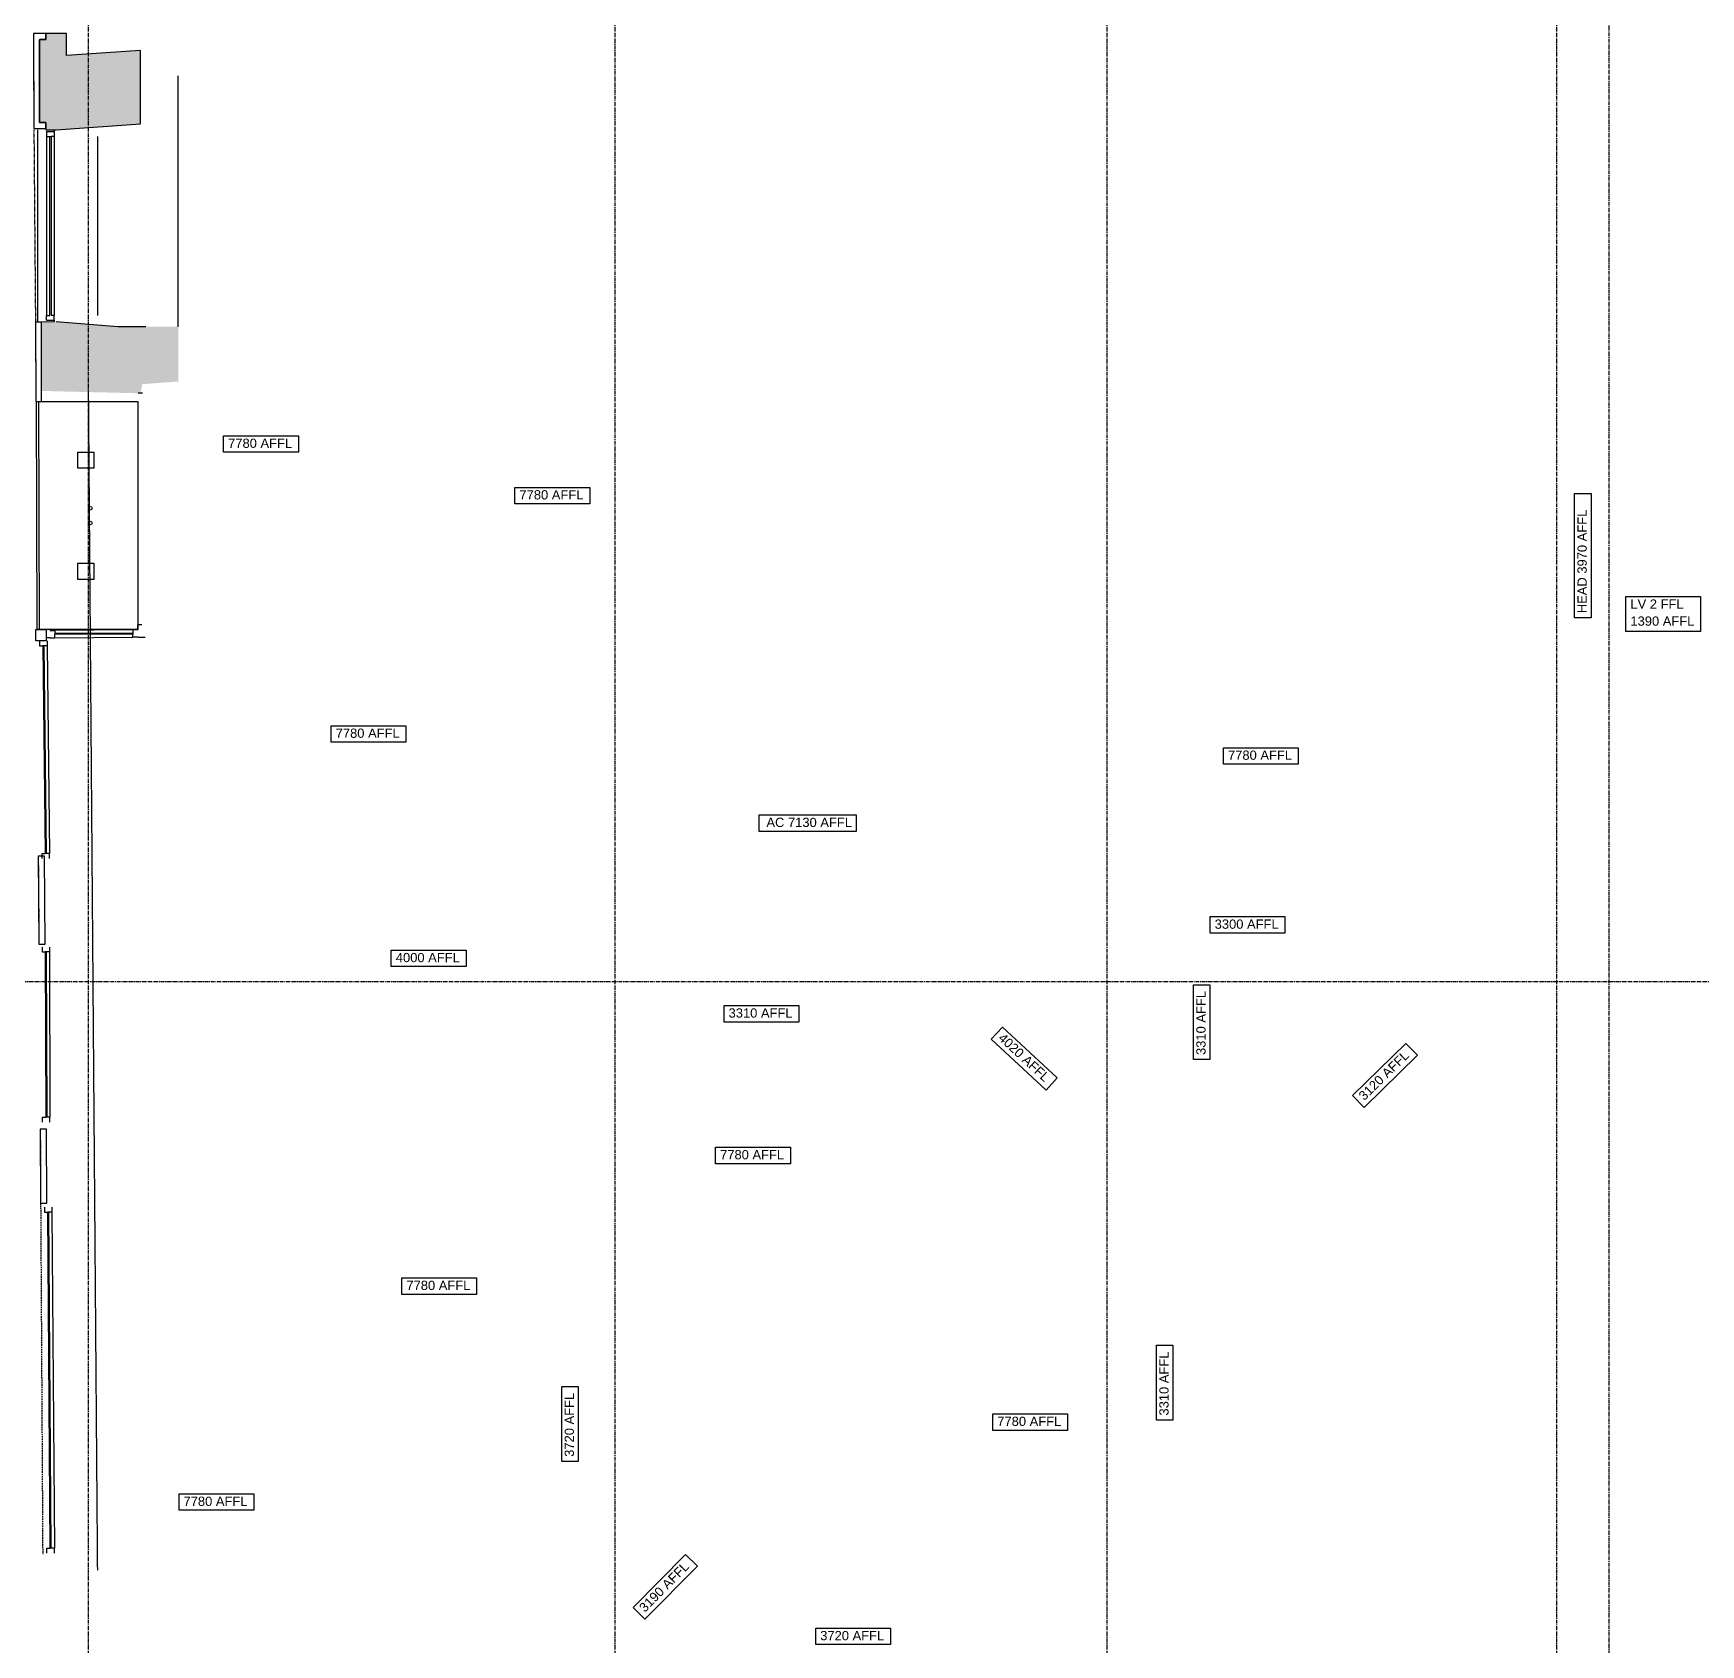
# Model space of a CAD drawing. Header units: millimetres. Extents: x -729344 to 300382, y -40316 to 483387.
# Drawn here: x 269347 to 282853, y 172295 to 185346 of the extents above; entities that cross this region are included whole.
import ezdxf
from ezdxf import colors
from ezdxf.entities.mleader import LeaderData, LeaderLine
from ezdxf.enums import TextEntityAlignment as Align
from ezdxf.math import Vec2, Vec3

# ---------------------------------------------------------------- set-up
doc = ezdxf.new("R2010")
doc.units = ezdxf.units.MM
for name, pattern in [('a-00-demo-plan$0$BSM-DASHED', [2, 1, -1]), ('CENTER', [50.8, 31.75, -6.35, 6.35, -6.35]), ('HIDDEN', [9.525, 6.35, -3.175]), ('HIDDEN2', [4.7625, 3.175, -1.5875])]:
    doc.linetypes.add(name, pattern=pattern)
doc.layers.get('Defpoints').update_dxf_attribs({"color": 40})
doc.layers.add('0-survey', color=7, linetype='Continuous', lineweight=5)
doc.layers.add('00_grid', color=8, linetype='Continuous', lineweight=13)
for name, color, linetype in [('00_DEMO', 10, 'Continuous'), ('00_survey', 7, 'Continuous'), ("00_windows' frame", 5, 'Continuous'), ('04-DIMS', 7, 'Continuous'), ('0_beam conc', 8, 'HIDDEN2')]:
    doc.layers.add(name, color=color, linetype=linetype)
doc.styles.add('5-6150-GF-BP$0$Arial Narrow', font='ARIALN.TTF', dxfattribs={"width": 0.8})
doc.styles.add('Arial', font='arial.ttf')
doc.styles.add('DIMS', font='ARIALN.TTF')
doc.styles.get("Standard").update_dxf_attribs({"font": 'arial.ttf'})
doc.dimstyles.new('DIM100', dxfattribs={"dimscale": 100, "dimtxt": 1.2, "dimasz": 1, "dimexe": 1, "dimexo": 1, "dimgap": 0.25, "dimtad": 1, "dimdec": 0, "dimzin": 3, "dimdsep": 46, "dimtxsty": 'Arial', "dimblk1": 'ARCHTICK', "dimblk2": 'ARCHTICK', "dimsah": 1, "dimcen": 2, "dimdle": 1, "dimclrd": 8, "dimclre": 8, "dimclrt": 256, "dimadec": 0, "dimazin": 0, "dimtfac": 1, "dimtdec": 0, "dimtix": 1, "dimtmove": 0, "dimatfit": 3, "dimfxl": 1, "dimtvp": 2, "dimtolj": 1, "dimtzin": 3, "dimarcsym": 0})

msp = doc.modelspace()

# ---------------------------------------------------------------- texts
at = {"layer": '04-DIMS'}
for s, p in [('7780 AFFL', (270924.9, 181988.5)), ('7780 AFFL', (273284.9, 181570.8)), ('LV 2 FFL', (282284.2, 180686.1)), ('1390 AFFL', (282284.2, 180547.9)), ('7780 AFFL', (271796.4, 179639.8)), ('7780 AFFL', (279024.7, 179462)), ('AC 7130 AFFL', (275285.5, 178917.4)), ('3300 AFFL', (278916.5, 178093.3)), ('4000 AFFL', (272283.3, 177822.4)), ('3310 AFFL', (274978.8, 177373.5)), ('7780 AFFL', (274910.3, 176225.8)), ('7780 AFFL', (272369.2, 175167.4)), ('7780 AFFL', (277155.6, 174066.1)), ('7780 AFFL', (270563.6, 173418.4)), ('3720 AFFL', (275721.2, 172330.2))]:
    msp.add_text(s, height=75, dxfattribs=at).set_placement(p)
for s, rotation, p in [('HEAD 3970 AFFL', 90, (281930.4, 180649.4)), ('3310 AFFL', 90, (278842.6, 177070.8)), ('4020 AFFL', 317.08499, (277157.9, 177200.2)), ('3120 AFFL', 44.34701, (280127.5, 176697.2)), ('3310 AFFL', 90, (278543, 174150.2)), ('3720 AFFL', 90, (273726, 173815.9)), ('3190 AFFL', 45.2753, (274300.3, 172551.6))]:
    msp.add_text(s, height=75, rotation=rotation, dxfattribs=at).set_placement(p)

# ---------------------------------------------------------------- blocks, each defined once
blk = doc.blocks.new('_ARCHTICK')
at = {"color": 0, "linetype": 'ByBlock', "const_width": 0.15}
blk.add_lwpolyline([(-0.5, -0.5), (0.5, 0.5)], dxfattribs=at)
blk = doc.blocks.new('*D236')
at = {"layer": '00_grid', "color": 8, "lineweight": -2, "transparency": 16777216}
for p, q in [((-100, 19880), (4364, 19880)), ((0, 19975), (0, 19980))]:
    blk.add_line(p, q, dxfattribs=at)
at = {"layer": 'Defpoints', "color": 0, "transparency": 16777216}
for p in [(0, 19875), (4264, 19880), (4264, 19880)]:
    blk.add_point(p, dxfattribs=at)
at = {"layer": '00_grid', "color": 8, "lineweight": -2, "transparency": 16777216, "xscale": 100, "yscale": 100, "zscale": 100, "rotation": 180}
blk.add_blockref('_ARCHTICK', (0, 19880), dxfattribs=at)
at = {"layer": '00_grid', "color": 8, "lineweight": -2, "transparency": 16777216, "xscale": 100, "yscale": 100, "zscale": 100}
blk.add_blockref('_ARCHTICK', (4264, 19880), dxfattribs=at)
at = {"layer": '00_grid', "transparency": 16777216, "insert": (2132, 19966), "char_height": 120, "attachment_point": 5, "style": 'Arial'}
blk.add_mtext('\\A1;4264', dxfattribs=at)
blk = doc.blocks.new('*D237')
at = {"layer": '00_grid', "color": 8, "lineweight": -2, "transparency": 16777216}
for p, q in [((4164, 19880), (8350, 19880)), ((4264, 18941), (4264, 19980)), ((8250, 18941), (8250, 19980))]:
    blk.add_line(p, q, dxfattribs=at)
at = {"layer": 'Defpoints', "color": 0, "transparency": 16777216}
for p in [(8250, 19880), (4264, 18841), (8250, 18841)]:
    blk.add_point(p, dxfattribs=at)
at = {"layer": '00_grid', "color": 8, "lineweight": -2, "transparency": 16777216, "xscale": 100, "yscale": 100, "zscale": 100, "rotation": 180}
blk.add_blockref('_ARCHTICK', (4264, 19880), dxfattribs=at)
at = {"layer": '00_grid', "color": 8, "lineweight": -2, "transparency": 16777216, "xscale": 100, "yscale": 100, "zscale": 100}
blk.add_blockref('_ARCHTICK', (8250, 19880), dxfattribs=at)
at = {"layer": '00_grid', "transparency": 16777216, "insert": (6257, 19966), "char_height": 120, "attachment_point": 5, "style": 'Arial'}
blk.add_mtext('\\A1;3986', dxfattribs=at)
blk = doc.blocks.new('*D238')
at = {"layer": '00_grid', "color": 8, "lineweight": -2, "transparency": 16777216}
for p, q in [((8150, 19880), (11994, 19880)), ((8250, 18941), (8250, 19980)), ((11894, 19856), (11894, 19980))]:
    blk.add_line(p, q, dxfattribs=at)
at = {"layer": 'Defpoints', "color": 0, "transparency": 16777216}
for p in [(11894, 19880), (11894, 19756), (8250, 18841)]:
    blk.add_point(p, dxfattribs=at)
at = {"layer": '00_grid', "color": 8, "lineweight": -2, "transparency": 16777216, "xscale": 100, "yscale": 100, "zscale": 100, "rotation": 180}
blk.add_blockref('_ARCHTICK', (8250, 19880), dxfattribs=at)
at = {"layer": '00_grid', "color": 8, "lineweight": -2, "transparency": 16777216, "xscale": 100, "yscale": 100, "zscale": 100}
blk.add_blockref('_ARCHTICK', (11894, 19880), dxfattribs=at)
at = {"layer": '00_grid', "transparency": 16777216, "insert": (10072, 19966), "char_height": 120, "attachment_point": 5, "style": 'Arial'}
blk.add_mtext('\\A1;3644', dxfattribs=at)
blk = doc.blocks.new('*D239')
at = {"layer": '00_grid', "color": 8, "lineweight": -2, "transparency": 16777216}
for p, q in [((11794, 19880), (12417, 19880)), ((11894, 19856), (11894, 19980)), ((12317, 19856), (12317, 19980))]:
    blk.add_line(p, q, dxfattribs=at)
at = {"layer": 'Defpoints', "color": 0, "transparency": 16777216}
for p in [(12317, 19880), (11894, 19756), (12317, 19756)]:
    blk.add_point(p, dxfattribs=at)
at = {"layer": '00_grid', "color": 8, "lineweight": -2, "transparency": 16777216, "xscale": 100, "yscale": 100, "zscale": 100, "rotation": 180}
blk.add_blockref('_ARCHTICK', (11894, 19880), dxfattribs=at)
at = {"layer": '00_grid', "color": 8, "lineweight": -2, "transparency": 16777216, "xscale": 100, "yscale": 100, "zscale": 100}
blk.add_blockref('_ARCHTICK', (12317, 19880), dxfattribs=at)
at = {"layer": '00_grid', "transparency": 16777216, "insert": (12106, 19966), "char_height": 120, "attachment_point": 5, "style": 'Arial'}
blk.add_mtext('\\A1;423', dxfattribs=at)
blk = doc.blocks.new('*D240')
at = {"layer": '00_grid', "color": 8, "lineweight": -2, "transparency": 16777216}
for p, q in [((12217, 19880), (16272, 19880)), ((12317, 19856), (12317, 19980)), ((16172, 19856), (16172, 19980))]:
    blk.add_line(p, q, dxfattribs=at)
at = {"layer": 'Defpoints', "color": 0, "transparency": 16777216}
for p in [(16172, 19880), (12317, 19756), (16172, 19756)]:
    blk.add_point(p, dxfattribs=at)
at = {"layer": '00_grid', "color": 8, "lineweight": -2, "transparency": 16777216, "xscale": 100, "yscale": 100, "zscale": 100, "rotation": 180}
blk.add_blockref('_ARCHTICK', (12317, 19880), dxfattribs=at)
at = {"layer": '00_grid', "color": 8, "lineweight": -2, "transparency": 16777216, "xscale": 100, "yscale": 100, "zscale": 100}
blk.add_blockref('_ARCHTICK', (16172, 19880), dxfattribs=at)
at = {"layer": '00_grid', "transparency": 16777216, "insert": (14245, 19966), "char_height": 120, "attachment_point": 5, "style": 'Arial'}
blk.add_mtext('\\A1;3855', dxfattribs=at)
blk = doc.blocks.new('*D241')
at = {"layer": '00_grid', "color": 8, "lineweight": -2, "transparency": 16777216}
for p, q in [((16072, 19880), (20094, 19880)), ((16172, 19856), (16172, 19980)), ((19994, 19806), (19994, 19980))]:
    blk.add_line(p, q, dxfattribs=at)
at = {"layer": 'Defpoints', "color": 0, "transparency": 16777216}
for p in [(19994, 19880), (16172, 19756), (19994, 19706)]:
    blk.add_point(p, dxfattribs=at)
at = {"layer": '00_grid', "color": 8, "lineweight": -2, "transparency": 16777216, "xscale": 100, "yscale": 100, "zscale": 100, "rotation": 180}
blk.add_blockref('_ARCHTICK', (16172, 19880), dxfattribs=at)
at = {"layer": '00_grid', "color": 8, "lineweight": -2, "transparency": 16777216, "xscale": 100, "yscale": 100, "zscale": 100}
blk.add_blockref('_ARCHTICK', (19994, 19880), dxfattribs=at)
at = {"layer": '00_grid', "transparency": 16777216, "insert": (18083, 19966), "char_height": 120, "attachment_point": 5, "style": 'Arial'}
blk.add_mtext('\\A1;3822', dxfattribs=at)
blk = doc.blocks.new('*D242')
at = {"layer": '00_grid', "color": 8, "lineweight": -2, "transparency": 16777216}
for p, q in [((19894, 19880), (24104, 19880)), ((19994, 19806), (19994, 19980)), ((24004, 19706), (24004, 19980))]:
    blk.add_line(p, q, dxfattribs=at)
at = {"layer": 'Defpoints', "color": 0, "transparency": 16777216}
for p in [(24004, 19880), (19994, 19706), (24004, 19606)]:
    blk.add_point(p, dxfattribs=at)
at = {"layer": '00_grid', "color": 8, "lineweight": -2, "transparency": 16777216, "xscale": 100, "yscale": 100, "zscale": 100, "rotation": 180}
blk.add_blockref('_ARCHTICK', (19994, 19880), dxfattribs=at)
at = {"layer": '00_grid', "color": 8, "lineweight": -2, "transparency": 16777216, "xscale": 100, "yscale": 100, "zscale": 100}
blk.add_blockref('_ARCHTICK', (24004, 19880), dxfattribs=at)
at = {"layer": '00_grid', "transparency": 16777216, "insert": (21999, 19966), "char_height": 120, "attachment_point": 5, "style": 'Arial'}
blk.add_mtext('\\A1;4010', dxfattribs=at)
blk = doc.blocks.new('*D243')
at = {"layer": '00_grid', "color": 8, "lineweight": -2, "transparency": 16777216}
blk.add_line((4164, 20169), (11994, 20169), dxfattribs=at)
at = {"layer": 'Defpoints', "color": 0, "transparency": 16777216}
for p in [(4264, 20169), (11894, 20169), (11894, 20169)]:
    blk.add_point(p, dxfattribs=at)
at = {"layer": '00_grid', "color": 8, "lineweight": -2, "transparency": 16777216, "xscale": 100, "yscale": 100, "zscale": 100, "rotation": 180}
blk.add_blockref('_ARCHTICK', (4264, 20169), dxfattribs=at)
at = {"layer": '00_grid', "color": 8, "lineweight": -2, "transparency": 16777216, "xscale": 100, "yscale": 100, "zscale": 100}
blk.add_blockref('_ARCHTICK', (11894, 20169), dxfattribs=at)
at = {"layer": '00_grid', "transparency": 16777216, "insert": (8079, 20255), "char_height": 120, "attachment_point": 5, "style": 'Arial'}
blk.add_mtext('\\A1;7630', dxfattribs=at)
blk = doc.blocks.new('*D244')
at = {"layer": '00_grid', "color": 8, "lineweight": -2, "transparency": 16777216}
blk.add_line((11794, 20169), (20094, 20169), dxfattribs=at)
at = {"layer": 'Defpoints', "color": 0, "transparency": 16777216}
for p in [(11894, 20169), (19994, 20169), (19994, 20169)]:
    blk.add_point(p, dxfattribs=at)
at = {"layer": '00_grid', "color": 8, "lineweight": -2, "transparency": 16777216, "xscale": 100, "yscale": 100, "zscale": 100, "rotation": 180}
blk.add_blockref('_ARCHTICK', (11894, 20169), dxfattribs=at)
at = {"layer": '00_grid', "color": 8, "lineweight": -2, "transparency": 16777216, "xscale": 100, "yscale": 100, "zscale": 100}
blk.add_blockref('_ARCHTICK', (19994, 20169), dxfattribs=at)
at = {"layer": '00_grid', "transparency": 16777216, "insert": (15944, 20255), "char_height": 120, "attachment_point": 5, "style": 'Arial'}
blk.add_mtext('\\A1;8100', dxfattribs=at)
blk = doc.blocks.new('*D245')
at = {"layer": '00_grid', "color": 8, "lineweight": -2, "transparency": 16777216}
blk.add_line((19894, 20169), (28194, 20169), dxfattribs=at)
at = {"layer": 'Defpoints', "color": 0, "transparency": 16777216}
for p in [(19994, 20169), (28094, 20169), (28094, 20169)]:
    blk.add_point(p, dxfattribs=at)
at = {"layer": '00_grid', "color": 8, "lineweight": -2, "transparency": 16777216, "xscale": 100, "yscale": 100, "zscale": 100, "rotation": 180}
blk.add_blockref('_ARCHTICK', (19994, 20169), dxfattribs=at)
at = {"layer": '00_grid', "color": 8, "lineweight": -2, "transparency": 16777216, "xscale": 100, "yscale": 100, "zscale": 100}
blk.add_blockref('_ARCHTICK', (28094, 20169), dxfattribs=at)
at = {"layer": '00_grid', "transparency": 16777216, "insert": (24044, 20255), "char_height": 120, "attachment_point": 5, "style": 'Arial'}
blk.add_mtext('\\A1;8100', dxfattribs=at)
blk = doc.blocks.new('*D246')
at = {"layer": '00_grid', "color": 8, "lineweight": -2, "transparency": 16777216}
blk.add_line((-4483, 1888), (-4483, 10488), dxfattribs=at)
at = {"layer": 'Defpoints', "color": 0, "transparency": 16777216}
for p in [(-4483, 10388), (-4483, 10388), (-4483, 1988)]:
    blk.add_point(p, dxfattribs=at)
at = {"layer": '00_grid', "color": 8, "lineweight": -2, "transparency": 16777216, "xscale": 100, "yscale": 100, "zscale": 100}
for p, rotation in [((-4483, 10388), 90), ((-4483, 1988), 270)]:
    blk.add_blockref('_ARCHTICK', p, dxfattribs=dict(at, rotation=rotation))
at = {"layer": '00_grid', "transparency": 16777216, "insert": (-4569, 6188), "char_height": 120, "attachment_point": 5, "rotation": 90, "style": 'Arial'}
blk.add_mtext('\\A1;8400', dxfattribs=at)
blk = doc.blocks.new('*D247')
at = {"layer": '00_grid', "color": 8, "lineweight": -2, "transparency": 16777216}
blk.add_line((-4483, 10313), (-4483, 18913), dxfattribs=at)
at = {"layer": 'Defpoints', "color": 0, "transparency": 16777216}
for p in [(-4483, 18813), (-4483, 18813), (-4483, 10413)]:
    blk.add_point(p, dxfattribs=at)
at = {"layer": '00_grid', "color": 8, "lineweight": -2, "transparency": 16777216, "xscale": 100, "yscale": 100, "zscale": 100}
for p, rotation in [((-4483, 18813), 90), ((-4483, 10413), 270)]:
    blk.add_blockref('_ARCHTICK', p, dxfattribs=dict(at, rotation=rotation))
at = {"layer": '00_grid', "transparency": 16777216, "insert": (-4569, 14613), "char_height": 120, "attachment_point": 5, "rotation": 90, "style": 'Arial'}
blk.add_mtext('\\A1;8400', dxfattribs=at)
blk = doc.blocks.new('5-6150-GF-BP$0$XDIR1')
at = {"color": 0, "linetype": 'Continuous'}
blk.add_circle((0, 6.5), 6.5, dxfattribs=at)
at = {"color": 2, "style": '5-6150-GF-BP$0$Arial Narrow'}
blk.add_attdef('XDIR', text='', height=4, dxfattribs=at).set_placement((0, 6.5), align=Align.MIDDLE)
blk = doc.blocks.new('*D248')
at = {"layer": '00_grid', "color": 8, "lineweight": -2, "transparency": 16777216}
for p, q in [((23904, 19880), (27844, 19880)), ((24004, 19706), (24004, 19980)), ((27744, 19706), (27744, 19980))]:
    blk.add_line(p, q, dxfattribs=at)
at = {"layer": 'Defpoints', "color": 0, "transparency": 16777216}
for p in [(27744, 19880), (24004, 19606), (27744, 19606)]:
    blk.add_point(p, dxfattribs=at)
at = {"layer": '00_grid', "color": 8, "lineweight": -2, "transparency": 16777216, "xscale": 100, "yscale": 100, "zscale": 100, "rotation": 180}
blk.add_blockref('_ARCHTICK', (24004, 19880), dxfattribs=at)
at = {"layer": '00_grid', "color": 8, "lineweight": -2, "transparency": 16777216, "xscale": 100, "yscale": 100, "zscale": 100}
blk.add_blockref('_ARCHTICK', (27744, 19880), dxfattribs=at)
at = {"layer": '00_grid', "transparency": 16777216, "insert": (25874, 19966), "char_height": 120, "attachment_point": 5, "style": 'Arial'}
blk.add_mtext('\\A1;3739', dxfattribs=at)
blk = doc.blocks.new('*D249')
at = {"layer": '00_grid', "color": 8, "lineweight": -2, "transparency": 16777216}
for p, q in [((27644, 19880), (28194, 19880)), ((27744, 19706), (27744, 19980)), ((28094, 19806), (28094, 19980))]:
    blk.add_line(p, q, dxfattribs=at)
at = {"layer": 'Defpoints', "color": 0, "transparency": 16777216}
for p in [(28094, 19880), (27744, 19606), (28094, 19706)]:
    blk.add_point(p, dxfattribs=at)
at = {"layer": '00_grid', "color": 8, "lineweight": -2, "transparency": 16777216, "xscale": 100, "yscale": 100, "zscale": 100, "rotation": 180}
blk.add_blockref('_ARCHTICK', (27744, 19880), dxfattribs=at)
at = {"layer": '00_grid', "color": 8, "lineweight": -2, "transparency": 16777216, "xscale": 100, "yscale": 100, "zscale": 100}
blk.add_blockref('_ARCHTICK', (28094, 19880), dxfattribs=at)
at = {"layer": '00_grid', "transparency": 16777216, "insert": (27919, 19966), "char_height": 120, "attachment_point": 5, "style": 'Arial'}
blk.add_mtext('\\A1;350', dxfattribs=at)
blk = doc.blocks.new('_Open90')
at = {"color": 0, "linetype": 'ByBlock', "lineweight": -2}
for p, q in [((0, 0), (-1, 0)), ((-0.5, 0.5), (0, 0)), ((0, 0), (-0.5, -0.5))]:
    blk.add_line(p, q, dxfattribs=at)
blk = doc.blocks.new('gridline')
at = {"layer": '00_grid', "color": 8, "linetype": 'CENTER'}
for p, q in [((0, 1404.3), (0, 20420.7)), ((4264, 1404.3), (4264, 20410.7)), ((8249.7, 1404.3), (8249.7, 20420.7)), ((11894, 1404.3), (11894, 20410.7)), ((16172, 1394.3), (16172, 20410.7)), ((19994, 1404.3), (19994, 20410.7)), ((24005.6, 1404.3), (24005.6, 20410.7)), ((28094, 1404.3), (28094, 20410.7)), ((30586.7, 18812.7), (-4658.2, 18812.7)), ((30586.7, 10412.7), (-4658.2, 10412.7)), ((30586.7, 2012.7), (-4658.2, 2012.7))]:
    blk.add_line(p, q, dxfattribs=at)
for points in [[(12317.1, 1409.3), (12317.1, 19913.4), (12993.9, 20322.2), (12993.9, 20410.7)], [(27743.6, 1409.3), (27743.6, 19913.4), (27066.8, 20322.2), (27066.8, 20410.7)]]:
    blk.add_lwpolyline(points, dxfattribs=at)
at = {"layer": '00_grid', "xscale": 37.5, "yscale": 37.5, "zscale": 37.5}
for p, values in [((0, 20418.2), {'XDIR': '1A'}), ((4264, 20410.7), {'XDIR': '1'}), ((8249.7, 20418.2), {'XDIR': '1B'}), ((11894, 20410.7), {'XDIR': '2'}), ((12993.9, 20410.7), {'XDIR': '2A'}), ((16172, 20410.7), {'XDIR': '2B'}), ((19994, 20410.7), {'XDIR': '3'}), ((24005.6, 20410.7), {'XDIR': '3A'}), ((27066.8, 20410.7), {'XDIR': '3B'}), ((28094, 20410.7), {'XDIR': '4'}), ((-4901.9, 18568.9), {'XDIR': 'C'}), ((-4901.9, 10168.9), {'XDIR': 'D'}), ((-4901.9, 1768.9), {'XDIR': 'E'})]:
    blk.add_blockref('5-6150-GF-BP$0$XDIR1', p, dxfattribs=at).add_auto_attribs(values)
at = {"layer": '00_grid'}
for base, p1, p2, picture, middle in [((11894, 20168.7), (4264, 20168.7), (11894, 20168.7), '*D243', (8079, 20255)), ((19994, 20168.7), (11894, 20168.7), (19994, 20168.7), '*D244', (15944, 20255)), ((28094, 20168.7), (19994, 20168.7), (28094, 20168.7), '*D245', (24044, 20255)), ((4264, 19880.1), (0, 19875.1), (4264, 19880.1), '*D236', (2132, 19966.4)), ((8249.7, 19880.1), (4264, 18840.9), (8249.7, 18840.9), '*D237', (6256.8, 19966.4)), ((11894, 19880.1), (8249.7, 18840.9), (11894, 19756.1), '*D238', (10071.8, 19966.4)), ((12317.1, 19880.1), (11894, 19756.1), (12317.1, 19756.1), '*D239', (12105.6, 19966.4)), ((16172, 19880.1), (12317.1, 19756.1), (16172, 19756.1), '*D240', (14244.6, 19966.4)), ((19994, 19880.1), (16172, 19756.1), (19994, 19706.1), '*D241', (18083, 19966.4)), ((24004.4759, 19880.1096), (19994, 19706.0917), (24004.4759, 19606.0917), '*D242', (21999.238, 19966.3784)), ((27743.6, 19880.1), (24004.5, 19606.1), (27743.6, 19606.1), '*D248', (25874, 19966.4)), ((28094, 19880.1), (27743.6, 19606.1), (28094, 19706.1), '*D249', (27918.8, 19966.4))]:
    dim = blk.add_linear_dim(base=base, p1=p1, p2=p2, dimstyle='DIM100', dxfattribs=at)
    dim.commit()
    dim.dimension.update_dxf_attribs({"geometry": picture, "text_midpoint": middle})
for base, p1, p2, picture, middle in [((-4482.9, 18812.7), (-4482.9, 10412.7), (-4482.9, 18812.7), '*D247', (-4569.2, 14612.7)), ((-4482.9, 10388.4), (-4482.9, 1988.4), (-4482.9, 10388.4), '*D246', (-4569.2, 6188.4))]:
    dim = blk.add_linear_dim(base=base, p1=p1, p2=p2, angle=90, dimstyle='DIM100', dxfattribs=at)
    dim.commit()
    dim.dimension.update_dxf_attribs({"geometry": picture, "text_midpoint": middle})

# ---------------------------------------------------------------- hatches: boundary and pattern name
at = {"layer": '0-survey'}
h = msp.add_hatch(color=251, dxfattribs=at)
h.dxf.hatch_style = 1
h.paths.add_polyline_path([(270215.1, 184614.5), (270214.5, 185208.3), (269614.5, 185168), (269614.5, 185346.1), (269447.2, 185346.1), (269447.2, 185296.1), (269397.2, 185296.1), (269397.8, 184624.2), (269447.8, 184624.2), (269447.8, 184564.2), (269531, 184564.2)])
h = msp.add_hatch(color=251, dxfattribs=at)
h.dxf.hatch_style = 1
h.paths.add_polyline_path([(270230.9, 182504.6), (270520.5, 182526), (270521.7, 182969.4), (270242.5, 182970.1), (270032.5, 182970.1), (269531, 183009.2), (269414.3, 183005.5), (269413.7, 182449.6), (270213.9, 182430.4)])

# ---------------------------------------------------------------- linework, layer by layer
msp.add_line((270232.6, 182430.4), (270195.2, 182430.4), dxfattribs=at)
at = {"layer": '00_survey', "linetype": 'a-00-demo-plan$0$BSM-DASHED'}
for p, q in [((269347.2, 185346.1), (269351.6, 184574.2)), ((269351.6, 184564.2), (269364.3, 183005.5)), ((269364.3, 183005.5), (269368, 182363.1)), ((269387.1, 178681.4), (269392.5, 177968.3)), ((269403.4, 176469.8), (269406.3, 175870.1))]:
    msp.add_line(p, q, dxfattribs=at)
at = {"layer": '00_survey'}
for p, q in [((270521.6, 182969.4), (270521.6, 185002.9)), ((269383.2, 183008.6), (269383.2, 184565.6)), ((270032.5, 182970.1), (269531, 183009.2)), ((270243.3, 182970.1), (270032.5, 182970.1)), ((270259.7, 182970), (270243.3, 182970.1)), ((269482, 180450), (269452, 180449.7)), ((269452, 180449.8), (269452, 180427.5)), ((270226.7, 180555.5), (270192.3, 180555.2)), ((270192.8, 180514.3), (270192.3, 180555.2)), ((270192.8, 180454.3), (270252.8, 180455))]:
    msp.add_line(p, q, dxfattribs=at)
at = {"layer": '00_survey', "color": 7, "linetype": 'HIDDEN', "ltscale": 2}
msp.add_line((269406.3, 175870.1), (269423, 173027.2), dxfattribs=at)
at = {"layer": '00_survey'}
for points in [[(269347.2, 185346.1), (269351.6, 184574.2), (269447.8, 184574.2), (269447.8, 184624.2), (269397.8, 184624.2), (269397.2, 185296.1), (269447.2, 185296.1), (269447.2, 185346.1)], [(270215.1, 184614.5), (270214.5, 185208.3), (269614.5, 185168), (269614.5, 185346.1), (269447.2, 185346.1), (269447.2, 185296.1), (269397.2, 185296.1), (269397.8, 184624.2), (269447.8, 184624.2), (269447.8, 184564.2), (269531, 184564.2)], [(269414.3, 183005.5), (269364.3, 183005.5), (269368, 182363.1), (269413.7, 182362.9)], [(270192.7, 182362.9), (270192.7, 180517.9), (269397.7, 180517.9), (269392.7, 182362.9)], [(269707.6, 181954.6), (269837.6, 181954.6), (269837.6, 181824.6), (269707.6, 181824.6)], [(269707.6, 181053.6), (269837.6, 181053.6), (269837.6, 180923.6), (269707.6, 180923.6)], [(269451.8, 180424.9), (269368, 180424.5), (269368, 180518.1), (269451.8, 180518.4)], [(269437.1, 178681.4), (269387.1, 178681.4), (269392.5, 177968.3), (269442.5, 177968.3)], [(269453.4, 176470.5), (269403.4, 176469.8), (269406.3, 175870.1), (269456.3, 175870.1)]]:
    msp.add_lwpolyline(points, close=True, dxfattribs=at)
for points in [[(269454.6, 184551.7), (269516.6, 184551.7), (269516.6, 184564.2)], [(269516.6, 183009.2), (269400, 183005.5)], [(269454.6, 183021.7), (269516.6, 183021.7), (269516.6, 183009.2)], [(269397.7, 180517.9), (269377.7, 180517.9), (269372.7, 182362.9), (269392.7, 182362.9)]]:
    msp.add_lwpolyline(points, dxfattribs=at)
for centre in [(269808.4, 181499.6), (269808.4, 181379.6)]:
    msp.add_circle(centre, 15, dxfattribs=at)
at = {"layer": "00_windows' frame", "color": 11}
for p, q in [((269454.6, 184511.7), (269454.6, 183061.7)), ((270152.7, 180488.3), (269522, 180484)), ((269522, 180484), (269522, 180476)), ((270152.7, 180480.3), (269522, 180476)), ((270152.8, 180488.3), (270152.7, 180480.3)), ((269431.9, 180384.5), (269423.9, 180384.5)), ((269423.9, 180384.5), (269443.9, 178702)), ((269431.9, 180384.5), (269451.9, 178702)), ((269451.9, 178702), (269443.9, 178702)), ((269451.5, 177905.4), (269443.5, 177905.3)), ((269443.5, 177905.3), (269447.6, 176568)), ((269451.5, 177905.4), (269455.6, 176568)), ((269455.6, 176568), (269447.6, 176568)), ((269472.2, 175798.8), (269464.2, 175798.8)), ((269483.4, 173075.5), (269464.2, 175798.8)), ((269491.4, 173075.5), (269472.2, 175798.8)), ((269491.4, 173075.5), (269483.4, 173075.5))]:
    msp.add_line(p, q, dxfattribs=at)
at = {"layer": "00_windows' frame"}
for p, q in [((269516.6, 184511.7), (269516.6, 183061.7)), ((270152.8, 180514.3), (269522, 180510)), ((269522, 180450), (270152.8, 180454.3)), ((269457.9, 180384.5), (269477.9, 178702)), ((269477.5, 177905.4), (269481.6, 176568)), ((269498.2, 175798.8), (269517.4, 173075.5))]:
    msp.add_line(p, q, dxfattribs=at)
for points in [[(269454.6, 184551.7), (269454.6, 184511.7), (269480.6, 184511.7)], [(269516.6, 184551.7), (269516.6, 184511.7), (269490.6, 184511.7)], [(269454.6, 183021.7), (269454.6, 183061.7), (269480.6, 183061.7)], [(269516.6, 183021.7), (269516.6, 183061.7), (269490.6, 183061.7)], [(269482, 180510), (269522, 180510), (269522, 180484)], [(269482, 180450), (269522, 180450), (269522, 180476)], [(270192.8, 180514.3), (270152.8, 180514.3), (270152.8, 180488.3)], [(270192.8, 180454.3), (270152.8, 180454.3), (270152.8, 180480.3)], [(269397.9, 180424.5), (269397.9, 180384.5), (269423.9, 180384.5)], [(269457.9, 180424.5), (269457.9, 180384.5), (269431.9, 180384.5)], [(269417.9, 178662), (269417.9, 178702), (269443.9, 178702)], [(269477.9, 178662), (269477.9, 178702), (269451.9, 178702)], [(269417.5, 177945.4), (269417.5, 177905.4), (269443.5, 177905.4)], [(269477.5, 177945.4), (269477.5, 177905.4), (269451.5, 177905.4)], [(269421.6, 176528), (269421.6, 176568), (269447.6, 176568)], [(269481.6, 176528), (269481.6, 176568), (269455.6, 176568)], [(269438.2, 175838.8), (269438.2, 175798.8), (269464.2, 175798.8)], [(269498.2, 175838.8), (269498.2, 175798.8), (269472.2, 175798.8)], [(269457.4, 173035.5), (269457.4, 173075.5), (269483.4, 173075.5)], [(269517.4, 173035.5), (269517.4, 173075.5), (269491.4, 173075.5)]]:
    msp.add_lwpolyline(points, dxfattribs=at)
at = {"layer": "00_windows' frame", "color": 11}
msp.add_lwpolyline([(269480.6, 183061.7), (269480.6, 184511.7), (269490.6, 184511.7), (269490.6, 183061.7)], dxfattribs=at)
at = {"layer": '04-DIMS'}
for points in [[(270888.4, 182086.5), (271493.9, 182086.5), (271493.9, 181952.8), (270888.4, 181952.8)], [(273248.4, 181668.8), (273853.9, 181668.8), (273853.9, 181535.1), (273248.4, 181535.1)], [(281832.4, 180612.9), (281832.4, 181617.7), (281966.1, 181617.7), (281966.1, 180612.9)], [(282247.7, 180784.1), (282853.2, 180784.1), (282853.2, 180500.1), (282247.7, 180500.1)], [(271759.9, 179737.8), (272365.4, 179737.8), (272365.4, 179604.1), (271759.9, 179604.1)], [(278988.2, 179560), (279593.7, 179560), (279593.7, 179426.4), (278988.2, 179426.4)], [(275225.8, 179015.4), (276013.1, 179015.4), (276013.1, 178881.8), (275225.8, 178881.8)], [(278880, 178191.3), (279485.5, 178191.3), (279485.5, 178057.6), (278880, 178057.6)], [(272246.8, 177920.4), (272852.3, 177920.4), (272852.3, 177786.7), (272246.8, 177786.7)], [(278744.6, 177034.3), (278744.6, 177639.7), (278878.3, 177639.7), (278878.3, 177034.3)], [(274942.2, 177471.5), (275547.7, 177471.5), (275547.7, 177337.8), (274942.2, 177337.8)], [(277197.9, 177296.9), (277641.3, 176884.6), (277550.3, 176786.7), (277106.8, 177199)], [(280032.8, 176741.8), (280465.8, 177165), (280559.3, 177069.4), (280126.3, 176646.2)], [(274873.7, 176323.8), (275479.2, 176323.8), (275479.2, 176190.1), (274873.7, 176190.1)], [(272332.6, 175265.5), (272938.1, 175265.5), (272938.1, 175131.8), (272332.6, 175131.8)], [(278445, 174113.6), (278445, 174719.1), (278578.7, 174719.1), (278578.7, 174113.6)], [(273628, 173779.3), (273628, 174384.8), (273761.6, 174384.8), (273761.6, 173779.3)], [(277119, 174164.1), (277724.5, 174164.1), (277724.5, 174030.4), (277119, 174030.4)], [(270527.1, 173516.4), (271132.6, 173516.4), (271132.6, 173382.7), (270527.1, 173382.7)], [(274205, 172594.7), (274631, 173024.8), (274726, 172930.8), (274300, 172500.6)], [(275684.7, 172428.2), (276290.1, 172428.2), (276290.1, 172294.5), (275684.7, 172294.5)]]:
    msp.add_lwpolyline(points, close=True, dxfattribs=at)
at = {"layer": '0_beam conc'}
for p, q in [((269866.6, 184511.7), (269866.6, 183061.7)), ((269868.4, 172898.4), (269794.9, 182426.4))]:
    msp.add_line(p, q, dxfattribs=at)

# ---------------------------------------------------------------- block references
at = {"layer": '00_grid'}
msp.add_blockref('gridline', (269794.9, 167250.3), dxfattribs=at)

msp.set_redraw_order([(e.dxf.handle, doc.entitydb.next_handle()) for e in msp.query("TEXT MTEXT ATTDEF DIMENSION ARC_DIMENSION")])  # texts and dimensions are drawn at this point

# ---------------------------------------------------------------- leaders
at = {"layer": '00_DEMO'}
ml = msp.add_multileader_mtext('Standard', dxfattribs=at)
ml.set_content('REMOVE FOR DDA ACCESS DOOR', color=256, style='DIMS')
ml.set_leader_properties()
ml.set_arrow_properties(name='OPEN90')
ml.build(insert=Vec2(0, 0))
ml.multileader.update_dxf_attribs({"dogleg_length": 3, "arrow_head_size": 200, "scale": 50})
ctx = ml.context
ctx.base_point, ctx.scale, ctx.char_height, ctx.arrow_head_size, ctx.landing_gap_size, ctx.plane_origin = Vec3(294293.5, 176633), 50, 200, 200, 100, Vec3(297578.6, 176633)
ctx.text_align_type = 2
notes = []
notes.append((ctx, [(0, (1, 1, 0), (296713.9, 176633), (-1, 0), 150, [(0, [(297578.6, 176633)], 0, [])])]))
ctx.mtext.insert, ctx.mtext.width, ctx.mtext.alignment, ctx.mtext.flow_direction = Vec3(296463.9, 176734.7), 3069.408, 3, 5
for ctx, leaders in notes:
    for number, flags, end, landing, length, lines in leaders:
        leader = LeaderData()
        leader.index, (leader.has_last_leader_line, leader.has_dogleg_vector, leader.attachment_direction) = number, flags
        leader.last_leader_point, leader.dogleg_vector, leader.dogleg_length = Vec3(end), Vec3(landing), length
        for number, points, colour, breaks in lines:
            line = LeaderLine()
            line.index, line.vertices, line.color, line.breaks = number, Vec3.list(points), colors.encode_raw_color(colour), breaks
            leader.lines.append(line)
        ctx.leaders.append(leader)

doc.saveas('drawing.dxf')
